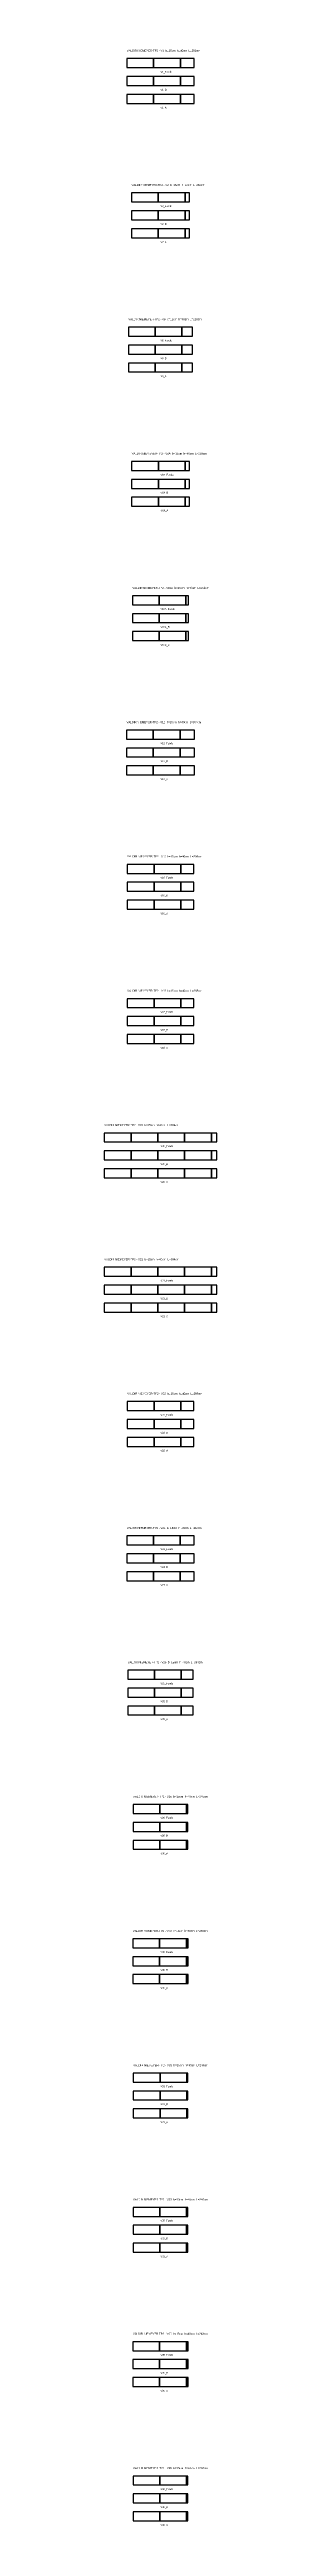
# Model space of a CAD drawing. Header units: metres. Extents: x -252 to 17186, y -12925 to 26302.
# Drawn here: x -252 to 252, y -12925 to -1860 of the extents above; entities that cross this region are included whole.
import ezdxf

# ---------------------------------------------------------------- set-up
doc = ezdxf.new("R2010")
doc.units = ezdxf.units.M

msp = doc.modelspace()

# ---------------------------------------------------------------- linework, layer by layer
at = {"layer": 'Paineis'}
for points in [[(-151, -1940), (-31, -1940), (-31, -1900), (-151, -1900)], [(-151, -2020), (-31, -2020), (-31, -1980), (-151, -1980)], [(-31, -1940), (89, -1940), (89, -1900), (-31, -1900)], [(-31, -2020), (89, -2020), (89, -1980), (-31, -1980)], [(89, -1940), (151, -1940), (151, -1900), (89, -1900)], [(89, -2020), (151, -2020), (151, -1980), (89, -1980)], [(-151, -2100), (-31, -2100), (-31, -2060), (-151, -2060)], [(-31, -2100), (89, -2100), (89, -2060), (-31, -2060)], [(89, -2100), (151, -2100), (151, -2060), (89, -2060)], [(-129.75, -2540), (-9.75, -2540), (-9.75, -2500), (-129.75, -2500)], [(-9.75, -2540), (110.25, -2540), (110.25, -2500), (-9.75, -2500)], [(110.25, -2540), (129.75, -2540), (129.75, -2500), (110.25, -2500)], [(-129.75, -2620), (-9.75, -2620), (-9.75, -2580), (-129.75, -2580)], [(-9.75, -2620), (110.25, -2620), (110.25, -2580), (-9.75, -2580)], [(110.25, -2620), (129.75, -2620), (129.75, -2580), (110.25, -2580)], [(-129.75, -2700), (-9.75, -2700), (-9.75, -2660), (-129.75, -2660)], [(-9.75, -2700), (110.25, -2700), (110.25, -2660), (-9.75, -2660)], [(110.25, -2700), (129.75, -2700), (129.75, -2660), (110.25, -2660)], [(-144, -3140), (-24, -3140), (-24, -3100), (-144, -3100)], [(-144, -3220), (-24, -3220), (-24, -3180), (-144, -3180)], [(-24, -3140), (96, -3140), (96, -3100), (-24, -3100)], [(-24, -3220), (96, -3220), (96, -3180), (-24, -3180)], [(96, -3140), (144, -3140), (144, -3100), (96, -3100)], [(96, -3220), (144, -3220), (144, -3180), (96, -3180)], [(-144, -3300), (-24, -3300), (-24, -3260), (-144, -3260)], [(-24, -3300), (96, -3300), (96, -3260), (-24, -3260)], [(96, -3300), (144, -3300), (144, -3260), (96, -3260)], [(-129.5, -3740), (-9.5, -3740), (-9.5, -3700), (-129.5, -3700)], [(-9.5, -3740), (110.5, -3740), (110.5, -3700), (-9.5, -3700)], [(110.5, -3740), (129.5, -3740), (129.5, -3700), (110.5, -3700)], [(-129.5, -3820), (-9.5, -3820), (-9.5, -3780), (-129.5, -3780)], [(-129.5, -3900), (-9.5, -3900), (-9.5, -3860), (-129.5, -3860)], [(-9.5, -3820), (110.5, -3820), (110.5, -3780), (-9.5, -3780)], [(-9.5, -3900), (110.5, -3900), (110.5, -3860), (-9.5, -3860)], [(110.5, -3820), (129.5, -3820), (129.5, -3780), (110.5, -3780)], [(110.5, -3900), (129.5, -3900), (129.5, -3860), (110.5, -3860)], [(-125.75, -4340), (-5.75, -4340), (-5.75, -4300), (-125.75, -4300)], [(-5.75, -4340), (114.25, -4340), (114.25, -4300), (-5.75, -4300)], [(114.25, -4340), (125.75, -4340), (125.75, -4300), (114.25, -4300)], [(-125.75, -4420), (-5.75, -4420), (-5.75, -4380), (-125.75, -4380)], [(-5.75, -4420), (114.25, -4420), (114.25, -4380), (-5.75, -4380)], [(114.25, -4420), (125.75, -4420), (125.75, -4380), (114.25, -4380)], [(-125.75, -4500), (-5.75, -4500), (-5.75, -4460), (-125.75, -4460)], [(-5.75, -4500), (114.25, -4500), (114.25, -4460), (-5.75, -4460)], [(114.25, -4500), (125.75, -4500), (125.75, -4460), (114.25, -4460)], [(-152.25, -4940), (-32.25, -4940), (-32.25, -4900), (-152.25, -4900)], [(-32.25, -4940), (87.75, -4940), (87.75, -4900), (-32.25, -4900)], [(87.75, -4940), (152.25, -4940), (152.25, -4900), (87.75, -4900)], [(-152.25, -5020), (-32.25, -5020), (-32.25, -4980), (-152.25, -4980)], [(-152.25, -5100), (-32.25, -5100), (-32.25, -5060), (-152.25, -5060)], [(-32.25, -5020), (87.75, -5020), (87.75, -4980), (-32.25, -4980)], [(-32.25, -5100), (87.75, -5100), (87.75, -5060), (-32.25, -5060)], [(87.75, -5020), (152.25, -5020), (152.25, -4980), (87.75, -4980)], [(87.75, -5100), (152.25, -5100), (152.25, -5060), (87.75, -5060)], [(-149, -5540), (-29, -5540), (-29, -5500), (-149, -5500)], [(-29, -5540), (91, -5540), (91, -5500), (-29, -5500)], [(91, -5540), (149, -5540), (149, -5500), (91, -5500)], [(-149, -5620), (-29, -5620), (-29, -5580), (-149, -5580)], [(-29, -5620), (91, -5620), (91, -5580), (-29, -5580)], [(91, -5620), (149, -5620), (149, -5580), (91, -5580)], [(-149, -5700), (-29, -5700), (-29, -5660), (-149, -5660)], [(-29, -5700), (91, -5700), (91, -5660), (-29, -5660)], [(91, -5700), (149, -5700), (149, -5660), (91, -5660)], [(-149, -6140), (-29, -6140), (-29, -6100), (-149, -6100)], [(-149, -6220), (-29, -6220), (-29, -6180), (-149, -6180)], [(-29, -6140), (91, -6140), (91, -6100), (-29, -6100)], [(-29, -6220), (91, -6220), (91, -6180), (-29, -6180)], [(91, -6140), (149, -6140), (149, -6100), (91, -6100)], [(91, -6220), (149, -6220), (149, -6180), (91, -6180)], [(-149, -6300), (-29, -6300), (-29, -6260), (-149, -6260)], [(-29, -6300), (91, -6300), (91, -6260), (-29, -6260)], [(91, -6300), (149, -6300), (149, -6260), (91, -6260)], [(-251.75, -6740), (-131.75, -6740), (-131.75, -6700), (-251.75, -6700)], [(-131.75, -6740), (-11.75, -6740), (-11.75, -6700), (-131.75, -6700)], [(-11.75, -6740), (108.25, -6740), (108.25, -6700), (-11.75, -6700)], [(108.25, -6740), (228.25, -6740), (228.25, -6700), (108.25, -6700)], [(228.25, -6740), (251.75, -6740), (251.75, -6700), (228.25, -6700)], [(-251.75, -6820), (-131.75, -6820), (-131.75, -6780), (-251.75, -6780)], [(-251.75, -6900), (-131.75, -6900), (-131.75, -6860), (-251.75, -6860)], [(-131.75, -6820), (-11.75, -6820), (-11.75, -6780), (-131.75, -6780)], [(-131.75, -6900), (-11.75, -6900), (-11.75, -6860), (-131.75, -6860)], [(-11.75, -6820), (108.25, -6820), (108.25, -6780), (-11.75, -6780)], [(-11.75, -6900), (108.25, -6900), (108.25, -6860), (-11.75, -6860)], [(108.25, -6820), (228.25, -6820), (228.25, -6780), (108.25, -6780)], [(108.25, -6900), (228.25, -6900), (228.25, -6860), (108.25, -6860)], [(228.25, -6820), (251.75, -6820), (251.75, -6780), (228.25, -6780)], [(228.25, -6900), (251.75, -6900), (251.75, -6860), (228.25, -6860)], [(-251.75, -7340), (-131.75, -7340), (-131.75, -7300), (-251.75, -7300)], [(-131.75, -7340), (-11.75, -7340), (-11.75, -7300), (-131.75, -7300)], [(-11.75, -7340), (108.25, -7340), (108.25, -7300), (-11.75, -7300)], [(108.25, -7340), (228.25, -7340), (228.25, -7300), (108.25, -7300)], [(228.25, -7340), (251.75, -7340), (251.75, -7300), (228.25, -7300)], [(-251.75, -7420), (-131.75, -7420), (-131.75, -7380), (-251.75, -7380)], [(-131.75, -7420), (-11.75, -7420), (-11.75, -7380), (-131.75, -7380)], [(-11.75, -7420), (108.25, -7420), (108.25, -7380), (-11.75, -7380)], [(108.25, -7420), (228.25, -7420), (228.25, -7380), (108.25, -7380)], [(228.25, -7420), (251.75, -7420), (251.75, -7380), (228.25, -7380)], [(-251.75, -7500), (-131.75, -7500), (-131.75, -7460), (-251.75, -7460)], [(-131.75, -7500), (-11.75, -7500), (-11.75, -7460), (-131.75, -7460)], [(-11.75, -7500), (108.25, -7500), (108.25, -7460), (-11.75, -7460)], [(108.25, -7500), (228.25, -7500), (228.25, -7460), (108.25, -7460)], [(228.25, -7500), (251.75, -7500), (251.75, -7460), (228.25, -7460)], [(-149, -7940), (-29, -7940), (-29, -7900), (-149, -7900)], [(-29, -7940), (91, -7940), (91, -7900), (-29, -7900)], [(91, -7940), (149, -7940), (149, -7900), (91, -7900)], [(-149, -8020), (-29, -8020), (-29, -7980), (-149, -7980)], [(-149, -8100), (-29, -8100), (-29, -8060), (-149, -8060)], [(-29, -8020), (91, -8020), (91, -7980), (-29, -7980)], [(-29, -8100), (91, -8100), (91, -8060), (-29, -8060)], [(91, -8020), (149, -8020), (149, -7980), (91, -7980)], [(91, -8100), (149, -8100), (149, -8060), (91, -8060)], [(-151.25, -8540), (-31.25, -8540), (-31.25, -8500), (-151.25, -8500)], [(-31.25, -8540), (88.75, -8540), (88.75, -8500), (-31.25, -8500)], [(88.75, -8540), (151.25, -8540), (151.25, -8500), (88.75, -8500)], [(-151.25, -8620), (-31.25, -8620), (-31.25, -8580), (-151.25, -8580)], [(-31.25, -8620), (88.75, -8620), (88.75, -8580), (-31.25, -8580)], [(88.75, -8620), (151.25, -8620), (151.25, -8580), (88.75, -8580)], [(-151.25, -8700), (-31.25, -8700), (-31.25, -8660), (-151.25, -8660)], [(-31.25, -8700), (88.75, -8700), (88.75, -8660), (-31.25, -8660)], [(88.75, -8700), (151.25, -8700), (151.25, -8660), (88.75, -8660)], [(-146.8, -9140), (-26.8, -9140), (-26.8, -9100), (-146.8, -9100)], [(-146.8, -9220), (-26.8, -9220), (-26.8, -9180), (-146.8, -9180)], [(-26.8, -9140), (93.2, -9140), (93.2, -9100), (-26.8, -9100)], [(-26.8, -9220), (93.2, -9220), (93.2, -9180), (-26.8, -9180)], [(93.2, -9140), (146.8, -9140), (146.8, -9100), (93.2, -9100)], [(93.2, -9220), (146.8, -9220), (146.8, -9180), (93.2, -9180)], [(-146.8, -9300), (-26.8, -9300), (-26.8, -9260), (-146.8, -9260)], [(-26.8, -9300), (93.2, -9300), (93.2, -9260), (-26.8, -9260)], [(93.2, -9300), (146.8, -9300), (146.8, -9260), (93.2, -9260)], [(-123, -9740), (-3, -9740), (-3, -9700), (-123, -9700)], [(-3, -9740), (117, -9740), (117, -9700), (-3, -9700)], [(117, -9740), (123, -9740), (123, -9700), (117, -9700)], [(-123, -9820), (-3, -9820), (-3, -9780), (-123, -9780)], [(-3, -9820), (117, -9820), (117, -9780), (-3, -9780)], [(117, -9820), (123, -9820), (123, -9780), (117, -9780)], [(-123, -9900), (-3, -9900), (-3, -9860), (-123, -9860)], [(-3, -9900), (117, -9900), (117, -9860), (-3, -9860)], [(117, -9900), (123, -9900), (123, -9860), (117, -9860)], [(-124, -10340), (-4, -10340), (-4, -10300), (-124, -10300)], [(-124, -10420), (-4, -10420), (-4, -10380), (-124, -10380)], [(-4, -10340), (116, -10340), (116, -10300), (-4, -10300)], [(-4, -10420), (116, -10420), (116, -10380), (-4, -10380)], [(116, -10340), (124, -10340), (124, -10300), (116, -10300)], [(116, -10420), (124, -10420), (124, -10380), (116, -10380)], [(-124, -10500), (-4, -10500), (-4, -10460), (-124, -10460)], [(-4, -10500), (116, -10500), (116, -10460), (-4, -10460)], [(116, -10500), (124, -10500), (124, -10460), (116, -10460)], [(-122, -10940), (-2, -10940), (-2, -10900), (-122, -10900)], [(-2, -10940), (118, -10940), (118, -10900), (-2, -10900)], [(118, -10940), (122, -10940), (122, -10900), (118, -10900)], [(-122, -11020), (-2, -11020), (-2, -10980), (-122, -10980)], [(-122, -11100), (-2, -11100), (-2, -11060), (-122, -11060)], [(-2, -11020), (118, -11020), (118, -10980), (-2, -10980)], [(-2, -11100), (118, -11100), (118, -11060), (-2, -11060)], [(118, -11020), (122, -11020), (122, -10980), (118, -10980)], [(118, -11100), (122, -11100), (122, -11060), (118, -11060)], [(-123, -11540), (-3, -11540), (-3, -11500), (-123, -11500)], [(-3, -11540), (117, -11540), (117, -11500), (-3, -11500)], [(117, -11540), (123, -11540), (123, -11500), (117, -11500)], [(-123, -11620), (-3, -11620), (-3, -11580), (-123, -11580)], [(-3, -11620), (117, -11620), (117, -11580), (-3, -11580)], [(117, -11620), (123, -11620), (123, -11580), (117, -11580)], [(-123, -11700), (-3, -11700), (-3, -11660), (-123, -11660)], [(-3, -11700), (117, -11700), (117, -11660), (-3, -11660)], [(117, -11700), (123, -11700), (123, -11660), (117, -11660)], [(-123.75, -12140), (-3.75, -12140), (-3.75, -12100), (-123.75, -12100)], [(-3.75, -12140), (116.25, -12140), (116.25, -12100), (-3.75, -12100)], [(116.25, -12140), (123.75, -12140), (123.75, -12100), (116.25, -12100)], [(-123.75, -12220), (-3.75, -12220), (-3.75, -12180), (-123.75, -12180)], [(-123.75, -12300), (-3.75, -12300), (-3.75, -12260), (-123.75, -12260)], [(-3.75, -12220), (116.25, -12220), (116.25, -12180), (-3.75, -12180)], [(-3.75, -12300), (116.25, -12300), (116.25, -12260), (-3.75, -12260)], [(116.25, -12220), (123.75, -12220), (123.75, -12180), (116.25, -12180)], [(116.25, -12300), (123.75, -12300), (123.75, -12260), (116.25, -12260)], [(-123, -12740), (-3, -12740), (-3, -12700), (-123, -12700)], [(-3, -12740), (117, -12740), (117, -12700), (-3, -12700)], [(117, -12740), (123, -12740), (123, -12700), (117, -12700)], [(-123, -12820), (-3, -12820), (-3, -12780), (-123, -12780)], [(-3, -12820), (117, -12820), (117, -12780), (-3, -12780)], [(117, -12820), (123, -12820), (123, -12780), (117, -12780)], [(-123, -12900), (-3, -12900), (-3, -12860), (-123, -12860)], [(-3, -12900), (117, -12900), (117, -12860), (-3, -12860)], [(117, -12900), (123, -12900), (123, -12860), (117, -12860)]]:
    msp.add_lwpolyline(points, close=True, dxfattribs=at)

# ---------------------------------------------------------------- texts
at = {"layer": 'NOMENCLATURA', "char_height": 9, "attachment_point": 1}
for s, insert in [('VALDIR NIEMEYER-TP2 - V1  b=15cm  h=40cm  L=302cm', (-151, -1860)), ('VALDIR NIEMEYER-TP2 - V2  b=15cm  h=40cm  L=260cm', (-129.75, -2460)), ('VALDIR NIEMEYER-TP2 - V6  b=15cm  h=40cm  L=288cm', (-144, -3060)), ('VALDIR NIEMEYER-TP2 - V6A  b=15cm  h=40cm  L=259cm', (-129.5, -3660)), ('VALDIR NIEMEYER-TP2 - V10A  b=15cm  h=40cm  L=252cm', (-125.75, -4260)), ('VALDIR NIEMEYER-TP2 - V12  b=15cm  h=40cm  L=304cm', (-152.25, -4860)), ('VALDIR NIEMEYER-TP2 - V16  b=15cm  h=40cm  L=298cm', (-149, -5460)), ('VALDIR NIEMEYER-TP2 - V18  b=15cm  h=40cm  L=298cm', (-149, -6060)), ('VALDIR NIEMEYER-TP2 - V20  b=15cm  h=40cm  L=504cm', (-251.75, -6660)), ('VALDIR NIEMEYER-TP2 - V21  b=15cm  h=40cm  L=504cm', (-251.75, -7260)), ('VALDIR NIEMEYER-TP2 - V22  b=15cm  h=40cm  L=298cm', (-149, -7860)), ('VALDIR NIEMEYER-TP2 - V24  b=15cm  h=40cm  L=302cm', (-151.25, -8460)), ('VALDIR NIEMEYER-TP2 - V25  b=15cm  h=40cm  L=294cm', (-146.8, -9060)), ('VALDIR NIEMEYER-TP2 - V26  b=15cm  h=40cm  L=246cm', (-123, -9660)), ('VALDIR NIEMEYER-TP2 - V30  b=15cm  h=40cm  L=248cm', (-124, -10260)), ('VALDIR NIEMEYER-TP2 - V31  b=15cm  h=40cm  L=244cm', (-122, -10860)), ('VALDIR NIEMEYER-TP2 - V33  b=15cm  h=40cm  L=246cm', (-123, -11460)), ('VALDIR NIEMEYER-TP2 - V35  b=15cm  h=40cm  L=248cm', (-123.75, -12060)), ('VALDIR NIEMEYER-TP2 - V36  b=15cm  h=40cm  L=246cm', (-123, -12660))]:
    msp.add_mtext(s, dxfattribs=dict(at, insert=insert))
at = {"layer": 'Texto Secao', "char_height": 8, "attachment_point": 1}
for s, insert in [('V1_Fundo', (0, -1955)), ('V1_B', (0, -2035)), ('V1_A', (0, -2115)), ('V2_Fundo', (0, -2555)), ('V2_B', (0, -2635)), ('V2_A', (0, -2715)), ('V6_Fundo', (0, -3155)), ('V6_B', (0, -3235)), ('V6_A', (0, -3315)), ('V6A_Fundo', (0, -3755)), ('V6A_B', (0, -3835)), ('V6A_A', (0, -3915)), ('V10A_Fundo', (0, -4355)), ('V10A_B', (0, -4435)), ('V10A_A', (0, -4515)), ('V12_Fundo', (0, -4955)), ('V12_B', (0, -5035)), ('V12_A', (0, -5115)), ('V16_Fundo', (0, -5555)), ('V16_B', (0, -5635)), ('V16_A', (0, -5715)), ('V18_Fundo', (0, -6155)), ('V18_B', (0, -6235)), ('V18_A', (0, -6315)), ('V20_Fundo', (0, -6755)), ('V20_B', (0, -6835)), ('V20_A', (0, -6915)), ('V21_Fundo', (0, -7355)), ('V21_B', (0, -7435)), ('V21_A', (0, -7515)), ('V22_Fundo', (0, -7955)), ('V22_B', (0, -8035)), ('V22_A', (0, -8115)), ('V24_Fundo', (0, -8555)), ('V24_B', (0, -8635)), ('V24_A', (0, -8715)), ('V25_Fundo', (0, -9155)), ('V25_B', (0, -9235)), ('V25_A', (0, -9315)), ('V26_Fundo', (0, -9755)), ('V26_B', (0, -9835)), ('V26_A', (0, -9915)), ('V30_Fundo', (0, -10355)), ('V30_B', (0, -10435)), ('V30_A', (0, -10515)), ('V31_Fundo', (0, -10955)), ('V31_B', (0, -11035)), ('V31_A', (0, -11115)), ('V33_Fundo', (0, -11555)), ('V33_B', (0, -11635)), ('V33_A', (0, -11715)), ('V35_Fundo', (0, -12155)), ('V35_B', (0, -12235)), ('V35_A', (0, -12315)), ('V36_Fundo', (0, -12755)), ('V36_B', (0, -12835)), ('V36_A', (0, -12915))]:
    msp.add_mtext(s, dxfattribs=dict(at, insert=insert))

doc.saveas('drawing.dxf')
